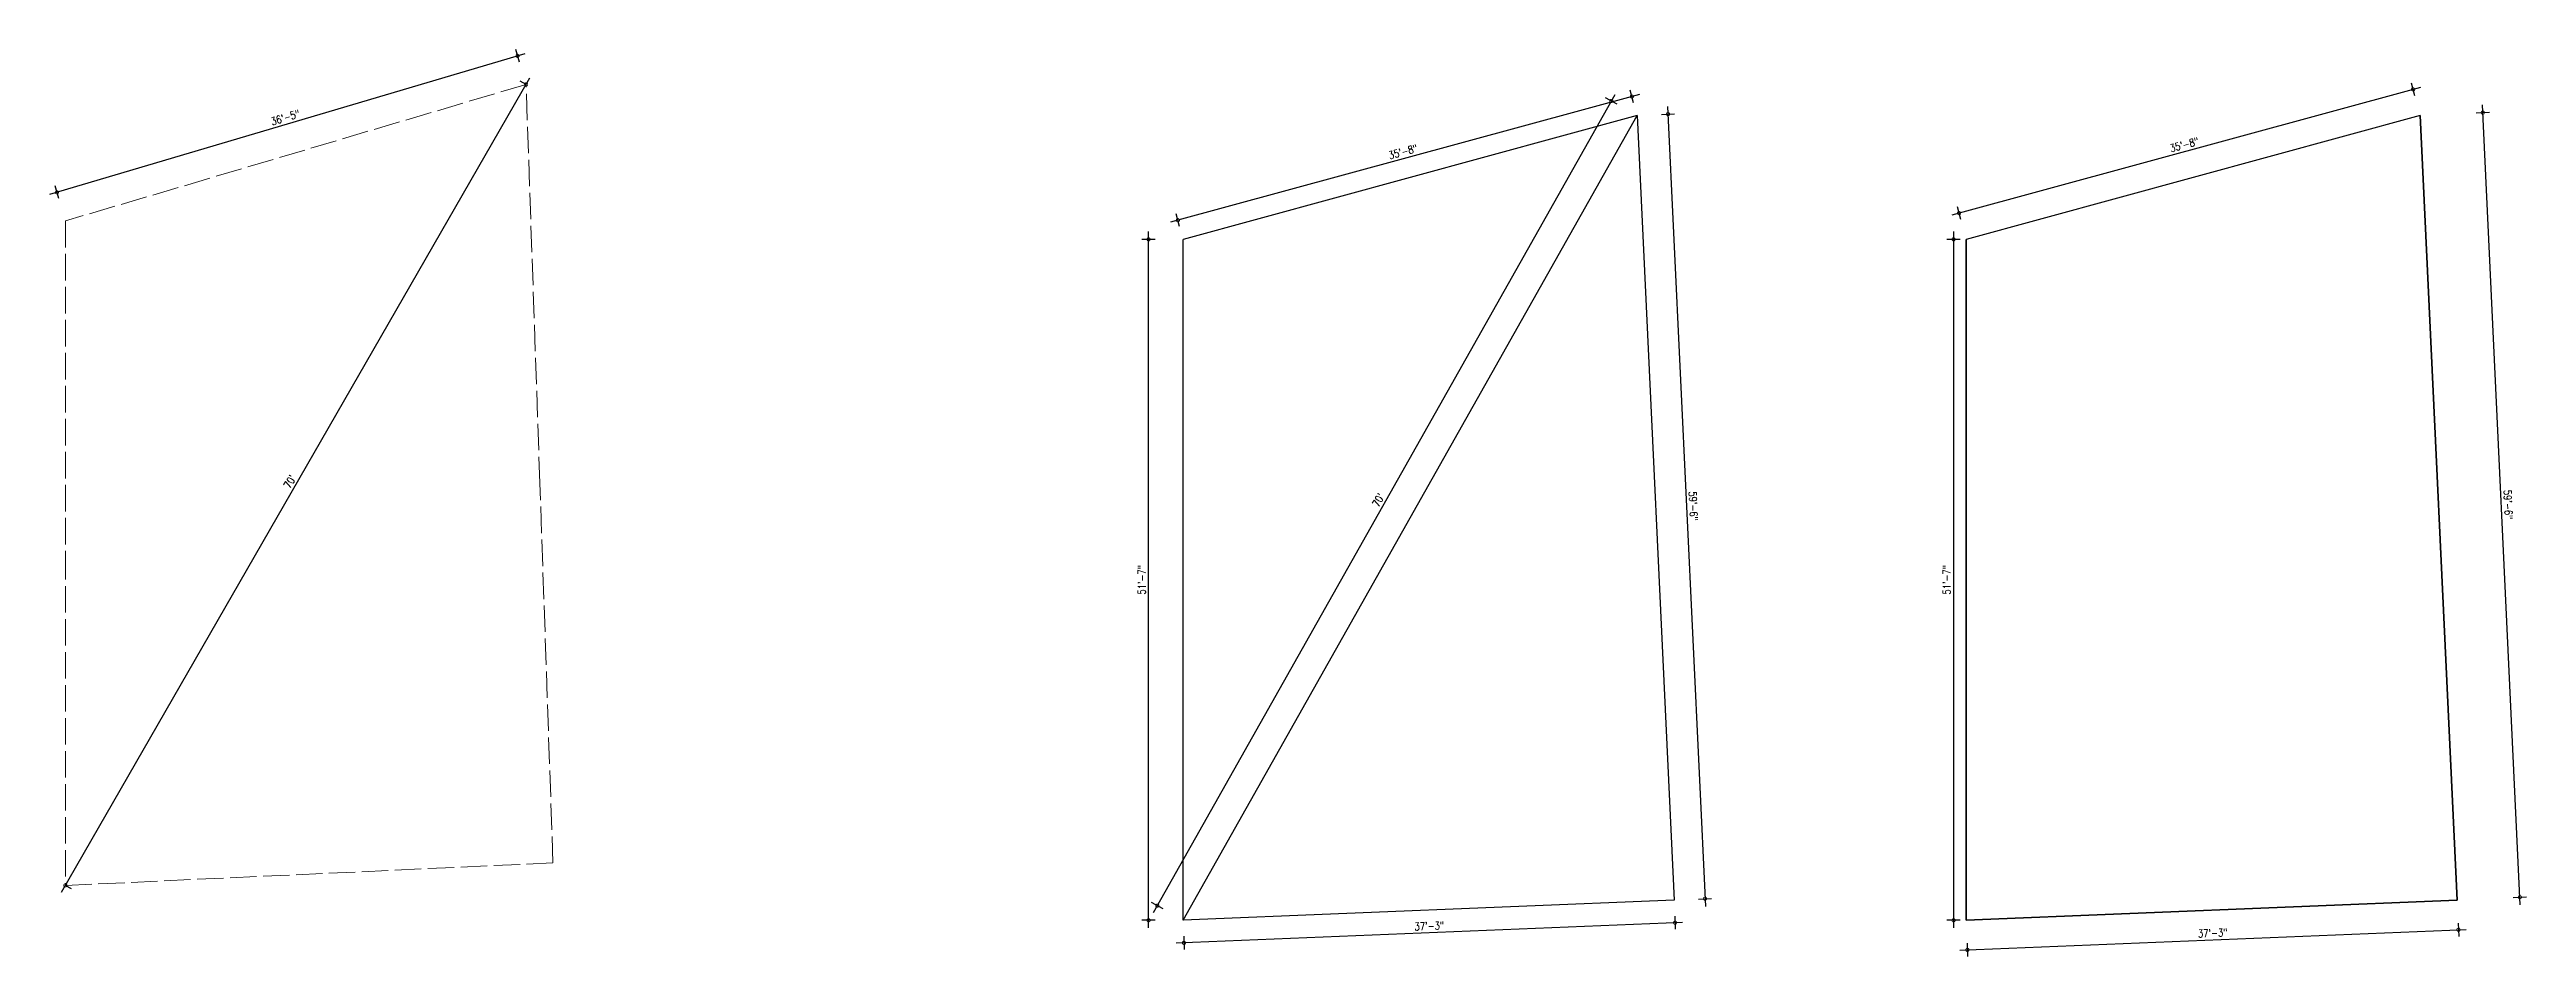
# Model space of a CAD drawing. Header units: inches. Extents: x -9985691 to 3643, y -3270716 to 4788.
# Drawn here: x -4991633 to -4989380, y -3266744 to -3265919 of the extents above; entities that cross this region are included whole.
import ezdxf

# ---------------------------------------------------------------- set-up
doc = ezdxf.new("R2010")
doc.units = ezdxf.units.IN
doc.header["$LTSCALE"] = 2
doc.header["$MEASUREMENT"] = 0
doc.header["$PDMODE"] = 34
doc.linetypes.add('ACAD_ISO02W100', pattern=[15, 12, -3])
doc.layers.get('0').update_dxf_attribs({"linetype": 'CONTINUOUS'})
doc.layers.get('DEFPOINTS').update_dxf_attribs({"color": 141, "linetype": 'CONTINUOUS'})
doc.layers.add('HATCH', color=60, linetype='ACAD_ISO02W100', lineweight=13)
doc.styles.add('ROMANS', font='Romans.shx', dxfattribs={"width": 0.8})
doc.dimstyles.new('8 SCALE', dxfattribs={"dimscale": 0, "dimtxt": 7, "dimasz": 6, "dimexe": 6, "dimexo": 2, "dimgap": 2, "dimtad": 1, "dimdec": 0, "dimzin": 0, "dimdsep": 46, "dimlunit": 4, "dimtxsty": 'ROMANS', "dimblk": 'DOTSMALL', "dimcen": 0, "dimdle": 7, "dimclrd": 8, "dimclre": 8, "dimclrt": 3, "dimadec": 0, "dimazin": 0, "dimtfac": 1, "dimtdec": 0, "dimtofl": 0, "dimtmove": 2, "dimatfit": 3, "dimfxl": 6, "dimfxlon": 1, "dimtolj": 1, "dimtzin": 0, "dimarcsym": 0})

msp = doc.modelspace()

# ---------------------------------------------------------------- blocks, each defined once
blk = doc.blocks.new('_DOTSMALL')
at = {"color": 0, "linetype": 'ByBlock', "const_width": 0.5}
blk.add_lwpolyline([(-0.0625, 0, 1), (0.0625, 0, 1)], format="xyb", close=True, dxfattribs=at)
blk = doc.blocks.new('*D486')
at = {"color": 8, "lineweight": -2, "ltscale": 0.5, "transparency": 16777216}
for p, q in [((-4989425.3, -3265977.1), (-4989413.3, -3265976.5)), ((-4989385.3, -3266697), (-4989419.6, -3265969.8)), ((-4989391.6, -3266690.3), (-4989379.6, -3266689.7))]:
    blk.add_line(p, q, dxfattribs=at)
at = {"layer": 'DEFPOINTS', "color": 0, "ltscale": 0.5, "transparency": 16777216}
for p in [(-4989476.2, -3265979.5), (-4989419.3, -3265976.8), (-4989442.6, -3266692.7)]:
    blk.add_point(p, dxfattribs=at)
at = {"color": 8, "lineweight": -2, "ltscale": 0.5, "transparency": 16777216, "xscale": 6, "yscale": 6, "zscale": 6}
for p, rotation in [((-4989419.3, -3265976.8), 92.70302640282576), ((-4989385.6, -3266690), 272.7030264028257)]:
    blk.add_blockref('_DOTSMALL', p, dxfattribs=dict(at, rotation=rotation))
at = {"color": 3, "ltscale": 0.5, "transparency": 16777216, "insert": (-4989396.3, -3266333.1), "char_height": 7, "attachment_point": 5, "rotation": 272.703, "style": 'ROMANS'}
blk.add_mtext('\\A1;59\'-6"', dxfattribs=at)
blk = doc.blocks.new('*D487')
at = {"color": 8, "lineweight": -2, "ltscale": 0.5, "transparency": 16777216}
for p, q in [((-4989894.7, -3266092), (-4989906.7, -3266092)), ((-4989900.7, -3266085), (-4989900.7, -3266718)), ((-4989894.7, -3266711), (-4989906.7, -3266711))]:
    blk.add_line(p, q, dxfattribs=at)
at = {"layer": 'DEFPOINTS', "color": 0, "ltscale": 0.5, "transparency": 16777216}
for p in [(-4989889.2, -3266092), (-4989900.7, -3266711), (-4989889.2, -3266711)]:
    blk.add_point(p, dxfattribs=at)
at = {"color": 8, "lineweight": -2, "ltscale": 0.5, "transparency": 16777216, "xscale": 6, "yscale": 6, "zscale": 6}
for p, rotation in [((-4989900.7, -3266092), 90), ((-4989900.7, -3266711), 270)]:
    blk.add_blockref('_DOTSMALL', p, dxfattribs=dict(at, rotation=rotation))
at = {"color": 3, "ltscale": 0.5, "transparency": 16777216, "insert": (-4989906.9, -3266401.5), "char_height": 7, "attachment_point": 5, "rotation": 90, "style": 'ROMANS'}
blk.add_mtext('\\A1;51\'-7"', dxfattribs=at)
blk = doc.blocks.new('*D489')
at = {"color": 8, "lineweight": -2, "ltscale": 0.5, "transparency": 16777216}
for p, q in [((-4989895.1, -3266738.1), (-4989434.5, -3266719.3)), ((-4989441.7, -3266713.6), (-4989441.2, -3266725.6)), ((-4989888.3, -3266731.9), (-4989887.9, -3266743.8))]:
    blk.add_line(p, q, dxfattribs=at)
at = {"layer": 'DEFPOINTS', "color": 0, "ltscale": 0.5, "transparency": 16777216}
for p in [(-4989442.6, -3266692.7), (-4989889.2, -3266711), (-4989441.5, -3266719.6)]:
    blk.add_point(p, dxfattribs=at)
at = {"color": 8, "lineweight": -2, "ltscale": 0.5, "transparency": 16777216, "xscale": 6, "yscale": 6, "zscale": 6}
for p, rotation in [((-4989441.5, -3266719.6), 2.34353188515422), ((-4989888.1, -3266737.9), 182.3435318851542)]:
    blk.add_blockref('_DOTSMALL', p, dxfattribs=dict(at, rotation=rotation))
at = {"color": 3, "ltscale": 0.5, "transparency": 16777216, "insert": (-4989665, -3266722.6), "char_height": 7, "attachment_point": 5, "rotation": 2.3435, "style": 'ROMANS'}
blk.add_mtext('\\A1;37\'-3"', dxfattribs=at)
blk = doc.blocks.new('*D490')
at = {"color": 8, "lineweight": -2, "ltscale": 0.5, "transparency": 16777216}
for p, q in [((-4989476, -3265953.9), (-4989902.4, -3266070.1)), ((-4989481.1, -3265961.5), (-4989484.3, -3265950)), ((-4989894.1, -3266074), (-4989897.2, -3266062.4))]:
    blk.add_line(p, q, dxfattribs=at)
at = {"layer": 'DEFPOINTS', "color": 0, "ltscale": 0.5, "transparency": 16777216}
for p in [(-4989476.2, -3265979.5), (-4989895.7, -3266068.2), (-4989889.2, -3266092)]:
    blk.add_point(p, dxfattribs=at)
at = {"color": 8, "lineweight": -2, "ltscale": 0.5, "transparency": 16777216, "xscale": 6, "yscale": 6, "zscale": 6}
for p, rotation in [((-4989482.7, -3265955.7), 15.2370247845615), ((-4989895.7, -3266068.2), 195.2370247845616)]:
    blk.add_blockref('_DOTSMALL', p, dxfattribs=dict(at, rotation=rotation))
at = {"color": 3, "ltscale": 0.5, "transparency": 16777216, "insert": (-4989690.8, -3266006), "char_height": 7, "attachment_point": 5, "rotation": 15.237, "style": 'ROMANS'}
blk.add_mtext('\\A1;35\'-8"', dxfattribs=at)
blk = doc.blocks.new('*D492')
at = {"color": 8, "lineweight": -2, "ltscale": 0.5, "transparency": 16777216}
for p, q in [((-4990628.4, -3266703.8), (-4990208.6, -3265960.2)), ((-4990206.8, -3265969.2), (-4990217.2, -3265963.3)), ((-4990619.7, -3266700.7), (-4990630.2, -3266694.8))]:
    blk.add_line(p, q, dxfattribs=at)
at = {"layer": 'DEFPOINTS', "color": 0, "ltscale": 0.5, "transparency": 16777216}
for p in [(-4990212, -3265966.3), (-4990188.6, -3265979.5), (-4990601.5, -3266711)]:
    blk.add_point(p, dxfattribs=at)
at = {"color": 8, "lineweight": -2, "ltscale": 0.5, "transparency": 16777216, "xscale": 6, "yscale": 6, "zscale": 6}
for p, rotation in [((-4990212, -3265966.3), 60.5533815387573), ((-4990624.9, -3266697.7), 240.5533815387573)]:
    blk.add_blockref('_DOTSMALL', p, dxfattribs=dict(at, rotation=rotation))
at = {"color": 3, "ltscale": 0.5, "transparency": 16777216, "insert": (-4990423.8, -3266329), "char_height": 7, "attachment_point": 5, "rotation": 60.5534, "style": 'ROMANS'}
blk.add_mtext("\\A1;70'", dxfattribs=at)
blk = doc.blocks.new('*D493')
at = {"color": 8, "lineweight": -2, "ltscale": 0.5, "transparency": 16777216}
for p, q in [((-4990166.4, -3265978.4), (-4990154.4, -3265977.9)), ((-4990160.8, -3265971.2), (-4990126.4, -3266698.4)), ((-4990132.8, -3266691.7), (-4990120.8, -3266691.1))]:
    blk.add_line(p, q, dxfattribs=at)
at = {"layer": 'DEFPOINTS', "color": 0, "ltscale": 0.5, "transparency": 16777216}
for p in [(-4990188.6, -3265979.5), (-4990154.9, -3266692.7), (-4990126.8, -3266691.4)]:
    blk.add_point(p, dxfattribs=at)
at = {"color": 8, "lineweight": -2, "ltscale": 0.5, "transparency": 16777216, "xscale": 6, "yscale": 6, "zscale": 6}
for p, rotation in [((-4990160.4, -3265978.2), 92.70302640282576), ((-4990126.8, -3266691.4), 272.7030264028257)]:
    blk.add_blockref('_DOTSMALL', p, dxfattribs=dict(at, rotation=rotation))
at = {"color": 3, "ltscale": 0.5, "transparency": 16777216, "insert": (-4990137.4, -3266334.5), "char_height": 7, "attachment_point": 5, "rotation": 272.703, "style": 'ROMANS'}
blk.add_mtext('\\A1;59\'-6"', dxfattribs=at)
blk = doc.blocks.new('*D494')
at = {"color": 8, "lineweight": -2, "ltscale": 0.5, "transparency": 16777216}
for p, q in [((-4990186.5, -3265960.3), (-4990613, -3266076.5)), ((-4990191.7, -3265967.9), (-4990194.9, -3265956.4)), ((-4990604.7, -3266080.4), (-4990607.8, -3266068.8))]:
    blk.add_line(p, q, dxfattribs=at)
at = {"layer": 'DEFPOINTS', "color": 0, "ltscale": 0.5, "transparency": 16777216}
for p in [(-4990188.6, -3265979.5), (-4990606.2, -3266074.6), (-4990601.5, -3266092)]:
    blk.add_point(p, dxfattribs=at)
at = {"color": 8, "lineweight": -2, "ltscale": 0.5, "transparency": 16777216, "xscale": 6, "yscale": 6, "zscale": 6}
for p, rotation in [((-4990193.3, -3265962.2), 15.2370247845615), ((-4990606.2, -3266074.6), 195.2370247845616)]:
    blk.add_blockref('_DOTSMALL', p, dxfattribs=dict(at, rotation=rotation))
at = {"color": 3, "ltscale": 0.5, "transparency": 16777216, "insert": (-4990401.4, -3266012.4), "char_height": 7, "attachment_point": 5, "rotation": 15.237, "style": 'ROMANS'}
blk.add_mtext('\\A1;35\'-8"', dxfattribs=at)
blk = doc.blocks.new('*D495')
at = {"color": 8, "lineweight": -2, "ltscale": 0.5, "transparency": 16777216}
for p, q in [((-4990626.9, -3266092), (-4990638.9, -3266092)), ((-4990632.9, -3266718), (-4990632.9, -3266085)), ((-4990626.9, -3266711), (-4990638.9, -3266711))]:
    blk.add_line(p, q, dxfattribs=at)
at = {"layer": 'DEFPOINTS', "color": 0, "ltscale": 0.5, "transparency": 16777216}
for p in [(-4990632.9, -3266092), (-4990601.5, -3266092), (-4990601.5, -3266711)]:
    blk.add_point(p, dxfattribs=at)
at = {"color": 8, "lineweight": -2, "ltscale": 0.5, "transparency": 16777216, "xscale": 6, "yscale": 6, "zscale": 6}
for p, rotation in [((-4990632.9, -3266092), 90), ((-4990632.9, -3266711), 270)]:
    blk.add_blockref('_DOTSMALL', p, dxfattribs=dict(at, rotation=rotation))
at = {"color": 3, "ltscale": 0.5, "transparency": 16777216, "insert": (-4990639, -3266401.5), "char_height": 7, "attachment_point": 5, "rotation": 90, "style": 'ROMANS'}
blk.add_mtext('\\A1;51\'-7"', dxfattribs=at)
blk = doc.blocks.new('*D496')
at = {"color": 8, "lineweight": -2, "ltscale": 0.5, "transparency": 16777216}
for p, q in [((-4990147.1, -3266712.9), (-4990607.7, -3266731.8)), ((-4990600.9, -3266725.5), (-4990600.4, -3266737.5)), ((-4990154.3, -3266707.2), (-4990153.8, -3266719.2))]:
    blk.add_line(p, q, dxfattribs=at)
at = {"layer": 'DEFPOINTS', "color": 0, "ltscale": 0.5, "transparency": 16777216}
for p in [(-4990154.9, -3266692.7), (-4990601.5, -3266711), (-4990600.7, -3266731.5)]:
    blk.add_point(p, dxfattribs=at)
at = {"color": 8, "lineweight": -2, "ltscale": 0.5, "transparency": 16777216, "xscale": 6, "yscale": 6, "zscale": 6}
for p, rotation in [((-4990154, -3266713.2), 2.343531885154242), ((-4990600.7, -3266731.5), 182.3435318851542)]:
    blk.add_blockref('_DOTSMALL', p, dxfattribs=dict(at, rotation=rotation))
at = {"color": 3, "ltscale": 0.5, "transparency": 16777216, "insert": (-4990377.6, -3266716.2), "char_height": 7, "attachment_point": 5, "rotation": 2.3435, "style": 'ROMANS'}
blk.add_mtext('\\A1;37\'-3"', dxfattribs=at)
blk = doc.blocks.new('*D510')
at = {"color": 8, "lineweight": -2, "ltscale": 0.5, "transparency": 16777216}
for p, q in [((-4991621.6, -3266685.3), (-4991195.6, -3265945.2)), ((-4991199.1, -3265951.2), (-4991204.3, -3265948.2)), ((-4991618.1, -3266679.3), (-4991612.9, -3266682.2))]:
    blk.add_line(p, q, dxfattribs=at)
at = {"layer": 'DEFPOINTS', "color": 0, "ltscale": 0.5, "transparency": 16777216}
for p in [(-4991199.1, -3265951.2), (-4991199.1, -3265951.2), (-4991618.1, -3266679.3)]:
    blk.add_point(p, dxfattribs=at)
at = {"color": 8, "lineweight": -2, "ltscale": 0.5, "transparency": 16777216, "xscale": 6, "yscale": 6, "zscale": 6}
for p, rotation in [((-4991199.1, -3265951.2), 60.07616839993872), ((-4991618.1, -3266679.3), 240.0761683999387)]:
    blk.add_blockref('_DOTSMALL', p, dxfattribs=dict(at, rotation=rotation))
at = {"color": 3, "ltscale": 0.5, "transparency": 16777216, "insert": (-4991413.9, -3266312.2), "char_height": 7, "attachment_point": 5, "rotation": 60.0762, "style": 'ROMANS'}
blk.add_mtext("\\A1;70'", dxfattribs=at)
blk = doc.blocks.new('*D512')
at = {"color": 8, "lineweight": -2, "ltscale": 0.5, "transparency": 16777216}
for p, q in [((-4991200.1, -3265923.3), (-4991632.5, -3266051.3)), ((-4991205.1, -3265931), (-4991208.5, -3265919.5)), ((-4991624.1, -3266055), (-4991627.5, -3266043.5))]:
    blk.add_line(p, q, dxfattribs=at)
at = {"layer": 'DEFPOINTS', "color": 0, "ltscale": 0.5, "transparency": 16777216}
for p in [(-4991199.1, -3265951.2), (-4991625.8, -3266049.3), (-4991618.1, -3266075.3)]:
    blk.add_point(p, dxfattribs=at)
at = {"color": 8, "lineweight": -2, "ltscale": 0.5, "transparency": 16777216, "xscale": 6, "yscale": 6, "zscale": 6}
for p, rotation in [((-4991206.8, -3265925.2), 16.4869188262913), ((-4991625.8, -3266049.3), 196.4869188262913)]:
    blk.add_blockref('_DOTSMALL', p, dxfattribs=dict(at, rotation=rotation))
at = {"color": 3, "ltscale": 0.5, "transparency": 16777216, "insert": (-4991418, -3265981.3), "char_height": 7, "attachment_point": 5, "rotation": 16.4869, "style": 'ROMANS'}
blk.add_mtext('\\A1;36\'-5"', dxfattribs=at)

# ---------------------------------------------------------------- dimensions: what is measured, and where the dimension line sits
at = {"ltscale": 0.5}
for p1, p2, distance, picture, middle in [((-4991199.1, -3265951.2), (-4991618.1, -3266075.3), -27.1, '*D512', (-4991418, -3265981.3)), ((-4991618.1, -3266679.3), (-4991199.1, -3265951.2), 0, '*D510', (-4991413.9, -3266312.2)), ((-4990601.5, -3266711), (-4990188.6, -3265979.5), 26.9, '*D492', (-4990423.8, -3266329)), ((-4990188.6, -3265979.5), (-4990601.5, -3266092), -18, '*D494', (-4990401.4, -3266012.4)), ((-4989476.2, -3265979.5), (-4989889.2, -3266092), -24.6, '*D490', (-4989690.8, -3266006)), ((-4990188.6, -3265979.5), (-4990154.9, -3266692.7), 28.2, '*D493', (-4990137.4, -3266334.5)), ((-4989442.6, -3266692.7), (-4989476.2, -3265979.5), -57, '*D486', (-4989396.3, -3266333.1)), ((-4990154.9, -3266692.7), (-4990601.5, -3266711), 20.6, '*D496', (-4990377.6, -3266716.2)), ((-4989889.2, -3266711), (-4989442.6, -3266692.7), -26.9, '*D489', (-4989665, -3266722.6))]:
    dim = msp.add_aligned_dim(p1=p1, p2=p2, distance=distance, dimstyle='8 SCALE', override={"dimscale": 1}, dxfattribs=at)
    dim.commit()
    dim.dimension.update_dxf_attribs({"geometry": picture, "text_midpoint": middle})
for base, p1, p2, picture, middle in [((-4990632.9, -3266092), (-4990601.5, -3266711), (-4990601.5, -3266092), '*D495', (-4990639, -3266401.5)), ((-4989900.7, -3266711), (-4989889.2, -3266092), (-4989889.2, -3266711), '*D487', (-4989906.9, -3266401.5))]:
    dim = msp.add_linear_dim(base=base, p1=p1, p2=p2, angle=90, dimstyle='8 SCALE', override={"dimscale": 1}, dxfattribs=at)
    dim.commit()
    dim.dimension.update_dxf_attribs({"geometry": picture, "text_midpoint": middle})

# ---------------------------------------------------------------- linework, layer by layer
at = {"ltscale": 0.5}
for p, q in [((-4990601.5, -3266711), (-4990188.6, -3265979.5)), ((-4990188.6, -3265979.5), (-4990601.5, -3266092)), ((-4990188.6, -3265979.5), (-4990154.9, -3266692.7)), ((-4989476.2, -3265979.5), (-4989889.2, -3266092)), ((-4989476.2, -3265979.5), (-4989442.6, -3266692.7)), ((-4990601.5, -3266711), (-4990601.5, -3266092)), ((-4989889.2, -3266711), (-4989889.2, -3266092)), ((-4990154.9, -3266692.7), (-4990601.5, -3266711)), ((-4989442.6, -3266692.7), (-4989889.2, -3266711))]:
    msp.add_line(p, q, dxfattribs=at)
msp.add_lwpolyline([(-4989476.2, -3265979.5), (-4989889.2, -3266092), (-4989889.2, -3266711), (-4989442.6, -3266692.7)], close=True, dxfattribs=at)
at = {"layer": 'HATCH', "transparency": 33554661}
msp.add_lwpolyline([(-4991618.1, -3266377.3), (-4991618.1, -3266679.3), (-4991174.6, -3266658.8), (-4991186.5, -3266313.6), (-4991199.1, -3265951.2), (-4991618.1, -3266075.3)], close=True, dxfattribs=at)

msp.set_redraw_order([(e.dxf.handle, doc.entitydb.next_handle()) for e in msp.query("TEXT MTEXT ATTDEF DIMENSION ARC_DIMENSION")])  # texts and dimensions are drawn at this point

doc.saveas('drawing.dxf')
